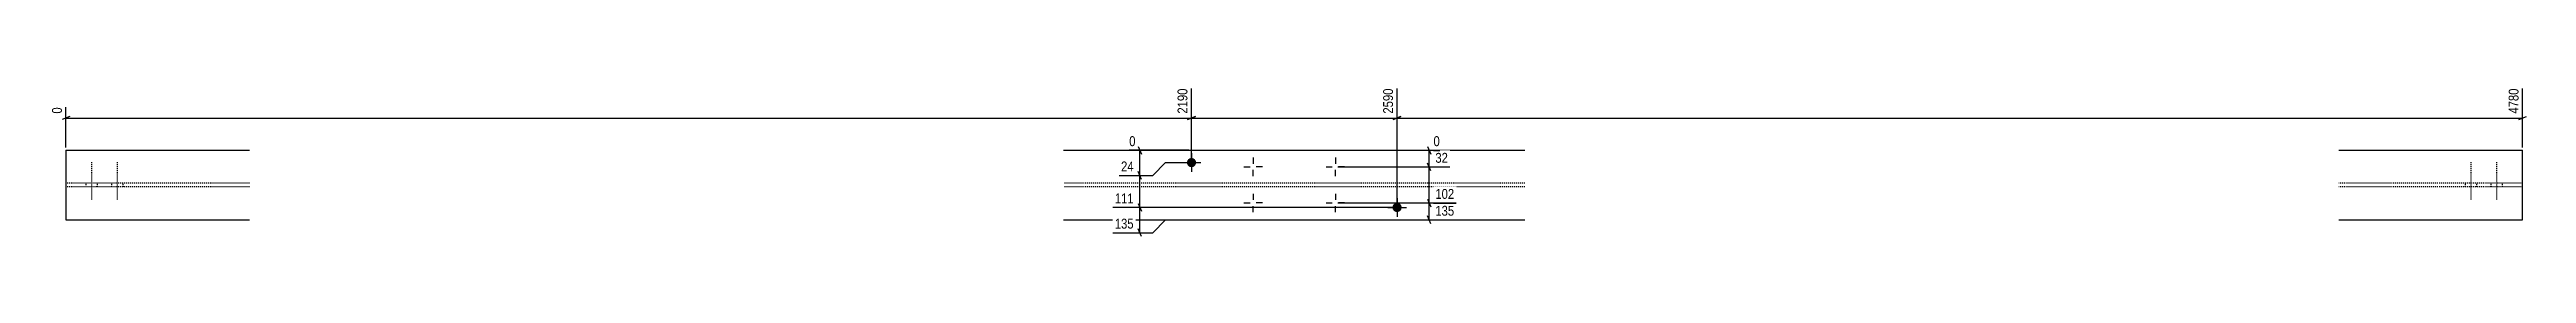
# Model space of a CAD drawing. Header units: millimetres. Extents: x 11 to 16790, y 11 to 567.
# Drawn here: x 11 to 4830, y 15 to 306 of the extents above; entities that cross this region are included whole.
import ezdxf

# ---------------------------------------------------------------- set-up
doc = ezdxf.new("R2010")
doc.units = ezdxf.units.MM
doc.linetypes.add('DXK_LINE_DOT2', pattern=[3.9198, 1.9599, -1.9599])
doc.layers.add('MÅLSÆTNING', color=7, linetype='Continuous')
doc.layers.add('STÅL', color=7, linetype='Continuous')
doc.styles.add('Arial Narrow', font='ARIALN.TTF', dxfattribs={"height": 0.2})

msp = doc.modelspace()

# ---------------------------------------------------------------- hatches: boundary and pattern name
at = {"layer": 'STÅL', "linetype": 'Continuous'}
for points in [[(2242, 158.5, -1), (2224, 158.5, -1)], [(2642, 71.5, -1), (2624, 71.5, -1)]]:
    msp.add_hatch(color=3, dxfattribs=at).paths.add_polyline_path(points)

# ---------------------------------------------------------------- linework, layer by layer
at = {"layer": 'MÅLSÆTNING', "color": 7, "linetype": 'Continuous'}
for p, q in [((2233, 163.5), (2233, 302.3)), ((2233, 163.5), (2233, 302.3)), ((2633, 76.5), (2633, 302.3)), ((2633, 76.5), (2633, 302.3)), ((4823, 187.5), (4823, 302.3)), ((50.5, 248), (35.5, 242)), ((43, 187.5), (43, 265.7)), ((43, 245), (2233, 245)), ((2240.5, 248), (2225.5, 242)), ((2225.5, 242), (2240.5, 248)), ((2233, 245), (2633, 245)), ((2640.5, 248), (2625.5, 242)), ((2625.5, 242), (2640.5, 248)), ((2633, 245), (4823, 245)), ((4815.5, 242), (4830.5, 248)), ((2228, 182.5), (2111.8, 182.5)), ((2129.5, 190), (2135.5, 175)), ((2132.5, 133.5), (2132.5, 182.5)), ((2157.5, 133.5), (2182.5, 158.5)), ((2157.5, 133.5), (2182.5, 158.5)), ((2182.5, 158.5), (2228, 158.5)), ((2182.5, 158.5), (2228, 158.5)), ((2518, 150.2), (2735.5, 150.2)), ((2698.4, 142.7), (2692.4, 157.7)), ((2092.3, 133.5), (2157.5, 133.5)), ((2092.3, 133.5), (2157.5, 133.5)), ((2135.5, 126), (2129.5, 141)), ((2135.5, 126), (2129.5, 141)), ((2132.5, 71.5), (2132.5, 133.5)), ((2628, 71.5), (2080.1, 71.5)), ((2628, 71.5), (2080.1, 71.5)), ((2129.5, 79), (2135.5, 64)), ((2129.5, 79), (2135.5, 64)), ((2132.5, 22.5), (2132.5, 71.5)), ((2518, 80.2), (2747.7, 80.2)), ((2692.4, 87.7), (2698.4, 72.7)), ((2698.4, 40), (2692.4, 55)), ((2695.4, 47.5), (2695.4, 80.2)), ((2080.1, 22.5), (2157.5, 22.5)), ((2135.5, 15), (2129.5, 30)), ((2157.5, 22.5), (2182.5, 47.5)), ((2182.5, 47.5), (2228, 47.5)), ((2638, 47.5), (2747.7, 47.5))]:
    msp.add_line(p, q, dxfattribs=at)
at = {"layer": 'STÅL', "color": 2, "linetype": 'Continuous'}
for p, q in [((43, 182.5), (43, 47.5)), ((43, 182.5), (400.3, 182.5)), ((1984, 182.5), (2881.6, 182.5)), ((4465.7, 182.5), (4823, 182.5)), ((4823, 47.5), (4823, 182.5)), ((43, 47.5), (400.3, 47.5)), ((1984, 47.5), (2881.6, 47.5)), ((4465.7, 47.5), (4823, 47.5))]:
    msp.add_line(p, q, dxfattribs=at)
at = {"layer": 'STÅL', "color": 3, "linetype": 'DXK_LINE_DOT2'}
for p, q in [((93, 86.7), (93, 159.7)), ((143, 86.7), (143, 159.7)), ((4723, 86.7), (4723, 159.7)), ((4773, 86.7), (4773, 159.7)), ((82, 111.7), (82, 118.3)), ((104, 111.7), (104, 118.3)), ((132, 111.7), (132, 118.3)), ((154, 111.7), (154, 118.3)), ((4712, 111.7), (4712, 118.3)), ((4734, 111.7), (4734, 118.3)), ((4762, 111.7), (4762, 118.3)), ((4784, 111.7), (4784, 118.3))]:
    msp.add_line(p, q, dxfattribs=at)
at = {"layer": 'STÅL', "color": 3, "linetype": 'Continuous'}
for p, q in [((2215, 158.5), (2251, 158.5)), ((2233, 176.5), (2233, 140.5)), ((2335, 150.2), (2347, 150.2)), ((2353, 168.2), (2353, 156.2)), ((2371, 150.2), (2359, 150.2)), ((2495, 150.2), (2507, 150.2)), ((2513, 168.2), (2513, 156.2)), ((2531, 150.2), (2519, 150.2)), ((2353, 132.2), (2353, 144.2)), ((2353, 98.2), (2353, 86.2)), ((2513, 132.2), (2513, 144.2)), ((2513, 98.2), (2513, 86.2)), ((2335, 80.2), (2347, 80.2)), ((2353, 62.2), (2353, 74.2)), ((2371, 80.2), (2359, 80.2)), ((2495, 80.2), (2507, 80.2)), ((2513, 62.2), (2513, 74.2)), ((2531, 80.2), (2519, 80.2)), ((2615, 71.5), (2651, 71.5)), ((2633, 89.5), (2633, 53.5))]:
    msp.add_line(p, q, dxfattribs=at)
at = {"layer": 'STÅL', "color": 7, "linetype": 'DXK_LINE_DOT2'}
for p, q in [((400.3, 118.3), (43, 118.3)), ((400.3, 111.7), (43, 111.7)), ((2881.6, 118.3), (1984, 118.3)), ((2881.6, 111.7), (1984, 111.7)), ((4823, 118.3), (4465.7, 118.3)), ((4823, 111.7), (4465.7, 111.7))]:
    msp.add_line(p, q, dxfattribs=at)

# ---------------------------------------------------------------- next in the draw order: wipeouts: each hides what was drawn before it
at = {"color": 0, "linetype": 'Continuous'}
for points in [[(2229, 306.2), (2201, 306.2), (2201, 249.5), (2229, 249.5)], [(2629, 306.2), (2601, 306.2), (2601, 249.5), (2629, 249.5)], [(4819, 306.2), (4791, 306.2), (4791, 249.5), (4819, 249.5)], [(39, 269.7), (11, 269.7), (11, 249.5), (39, 249.5)], [(2128, 186.5), (2128, 214.5), (2107.8, 214.5), (2107.8, 186.5)], [(2124.3, 75.5), (2124.3, 103.5), (2079.8, 103.5), (2079.8, 75.5)], [(2748.1, 84.2), (2748.1, 112.2), (2703.5, 112.2), (2703.5, 84.2)]]:
    msp.add_wipeout(points, dxfattribs=at).dxf.layer = 'MÅLSÆTNING'

# ---------------------------------------------------------------- next in the draw order: texts
at = {"layer": 'MÅLSÆTNING', "color": 3, "linetype": 'Continuous', "style": 'Arial Narrow'}
for s, height, p in [('2190', 19.09, (2225, 253.5)), ('2590', 19.09, (2625, 253.5)), ('4780', 19.09, (4815, 253.5)), ('0', 19.1, (35, 253.5))]:
    msp.add_text(s, height=height, rotation=90.0002, dxfattribs=at).set_placement(p)
for s, height, p in [('0', 19.1, (2111.8, 190.5)), ('111', 19.09, (2083.8, 79.5))]:
    msp.add_text(s, height=height, dxfattribs=at).set_placement(p)

# ---------------------------------------------------------------- next in the draw order: wipeouts: each hides what was drawn before it
at = {"color": 0, "linetype": 'Continuous'}
for points in [[(2124.3, 137.5), (2124.3, 165.5), (2091.9, 165.5), (2091.9, 137.5)], [(2124.3, 26.5), (2124.3, 54.5), (2079.8, 54.5), (2079.8, 26.5)], [(2748.1, 51.5), (2748.1, 79.5), (2703.5, 79.5), (2703.5, 51.5)]]:
    msp.add_wipeout(points, dxfattribs=at).dxf.layer = 'MÅLSÆTNING'

# ---------------------------------------------------------------- next in the draw order: linework, layer by layer
at = {"layer": 'MÅLSÆTNING', "color": 7, "linetype": 'Continuous'}
for p, q in [((2695.4, 80.2), (2695.4, 150.2)), ((2518, 80.2), (2747.7, 80.2)), ((2692.4, 87.7), (2698.4, 72.7))]:
    msp.add_line(p, q, dxfattribs=at)

# ---------------------------------------------------------------- next in the draw order: texts
at = {"layer": 'MÅLSÆTNING', "color": 3, "linetype": 'Continuous', "style": 'Arial Narrow'}
for s, p in [('24', (2095.9, 141.5)), ('102', (2707.5, 88.2)), ('135', (2083.8, 30.5)), ('135', (2707.5, 55.5))]:
    msp.add_text(s, height=19.09, dxfattribs=at).set_placement(p)

# ---------------------------------------------------------------- next in the draw order: wipeouts: each hides what was drawn before it
at = {"color": 0, "linetype": 'Continuous'}
msp.add_wipeout([(2735.9, 154.2), (2735.9, 182.2), (2703.5, 182.2), (2703.5, 154.2)], dxfattribs=at).dxf.layer = 'MÅLSÆTNING'

# ---------------------------------------------------------------- next in the draw order: linework, layer by layer
at = {"layer": 'MÅLSÆTNING', "color": 7, "linetype": 'Continuous'}
for p, q in [((2518, 150.2), (2735.5, 150.2)), ((2638, 182.5), (2716, 182.5)), ((2692.4, 190), (2698.4, 175)), ((2698.4, 142.7), (2692.4, 157.7)), ((2695.4, 150.2), (2695.4, 182.5))]:
    msp.add_line(p, q, dxfattribs=at)

# ---------------------------------------------------------------- next in the draw order: texts
at = {"layer": 'MÅLSÆTNING', "color": 3, "linetype": 'Continuous', "style": 'Arial Narrow'}
msp.add_text('32', height=19.09, dxfattribs=at).set_placement((2707.5, 158.2))

# ---------------------------------------------------------------- next in the draw order: wipeouts: each hides what was drawn before it
at = {"color": 0, "linetype": 'Continuous'}
msp.add_wipeout([(2720, 186.5), (2720, 214.5), (2699.9, 214.5), (2699.9, 186.5)], dxfattribs=at).dxf.layer = 'MÅLSÆTNING'

# ---------------------------------------------------------------- next in the draw order: texts
at = {"layer": 'MÅLSÆTNING', "color": 3, "linetype": 'Continuous', "style": 'Arial Narrow'}
msp.add_text('0', height=19.1, dxfattribs=at).set_placement((2703.9, 190.5))

doc.saveas('drawing.dxf')
